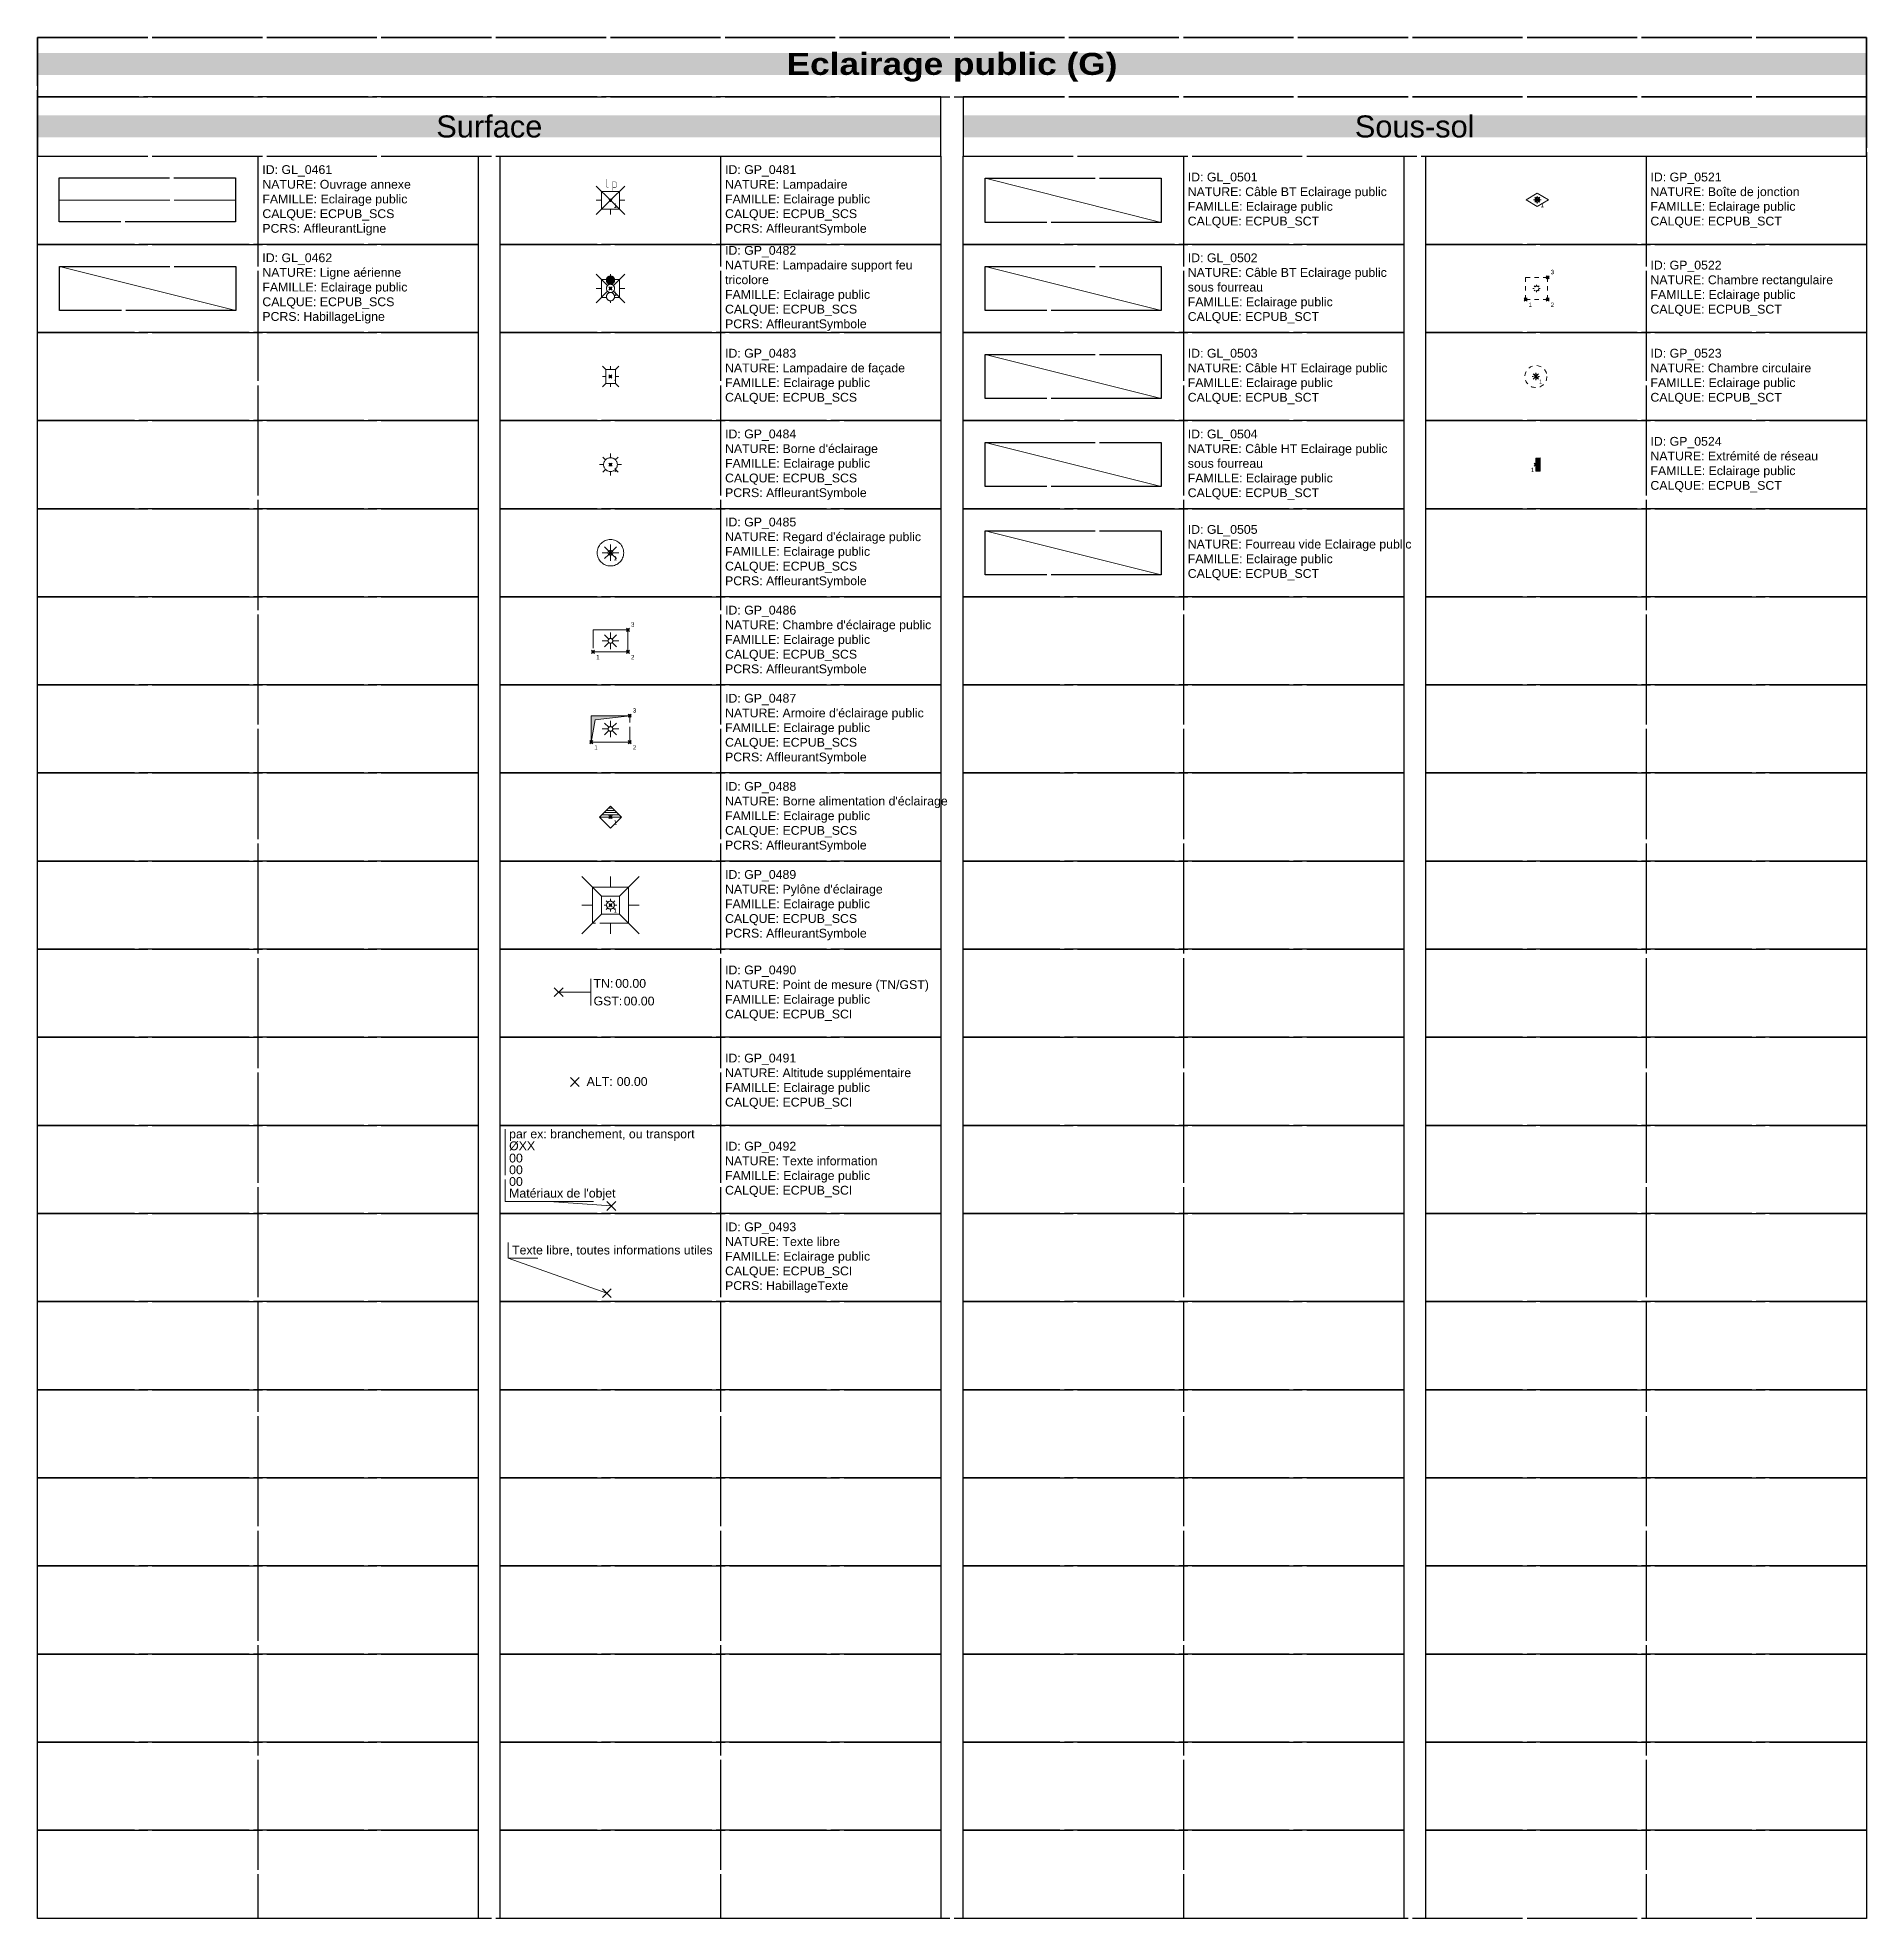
# Model space of a CAD drawing. Header units: metres. Extents: x 3067 to 3319, y 1703 to 1914.
# Drawn here: x 3109.05 to 3150.55, y 1810.56 to 1853.25 of the extents above; entities that cross this region are included whole.
import ezdxf
from ezdxf.enums import TextEntityAlignment as Align

# ---------------------------------------------------------------- set-up
doc = ezdxf.new("R2010")
doc.units = ezdxf.units.M
doc.header["$PDMODE"] = 3
doc.header["$PDSIZE"] = 0.1
for name, pattern in [('GL_0461', [2.5, 2.5, 0]), ('Socle_Continu', [2.5, 2.5, 0]), ('Socle_Discontinu', [0.075, 0.05, -0.025])]:
    doc.linetypes.add(name, pattern=pattern)
doc.layers.get('0').update_dxf_attribs({"lineweight": 30})
for name, color, linetype, lineweight in [('1', 7, 'Socle_Continu', 30), ('2', 7, 'Socle_Continu', 30), ('3_sens et nbr de points', 7, 'Socle_Continu', 5), ('ECPUB_SCI', 30, 'Socle_Continu', 13), ('ECPUB_SCS', 30, 'Socle_Continu', 13), ('ECPUB_SCT', 30, 'Socle_Continu', 13)]:
    doc.layers.add(name, color=color, linetype=linetype, lineweight=lineweight)
doc.styles.add('Reseaux', font='arial.ttf')
doc.styles.get("Standard").update_dxf_attribs({"font": 'arial.ttf'})
doc.linetypes.add('GL_0462', pattern='A,3.5,-0.254,["☼",Standard,S=0.254,R=0,X=-0.15,Y=-0.127],-0.254', length=4.008)
doc.linetypes.add('GL_0501', pattern='A,3,-0.1,0.1,-0.1,0.1,-0.254,["☼",Standard,S=0.254,R=0,X=-0.15,Y=-0.127],-0.254,0.1,-0.1,0.1,-0.1', length=4.308)
doc.linetypes.add('GL_0502', pattern='A,3,-0.1,0.1,-0.1,0.1,-0.381,["|☼|",Standard,S=0.254,R=0,X=-0.254,Y=-0.127],-0.381,0.1,-0.1,0.1,-0.1', length=4.562)
doc.linetypes.add('GL_0503', pattern='A,3,-0.1,0.1,-0.1,0.4,-0.254,["☼",Standard,S=0.254,R=0,X=-0.15,Y=-0.127],-0.254,0.4,-0.1,0.1,-0.1', length=4.908)
doc.linetypes.add('GL_0504', pattern='A,3,-0.1,0.1,-0.1,0.4,-0.381,["|☼|",Standard,S=0.254,R=0,X=-0.254,Y=-0.127],-0.381,0.4,-0.1,0.1,-0.1', length=5.162)
doc.linetypes.add('GL_0505', pattern='A,4,-0.254,["| |",Standard,S=0.254,R=0,X=-0.127,Y=-0.1],-0.254', length=4.508)

msp = doc.modelspace()

# ---------------------------------------------------------------- texts
at = {"linetype": 'Socle_Continu', "char_height": 0.5, "attachment_point": 5, "bg_fill": 1, "box_fill_scale": 1, "bg_fill_transparency": 0}
for s, insert, width, bg_fill_color in [('{\\fArial Black|b0|i0|c0|p34;\\C256;\\c16777215;Eclairage public (G)}', (3129.799, 1852.58), 41.5, 30), ('\\pxqc;Surface', (3119.299, 1851.233), 20.5, 254), ('\\pxqc;Sous-sol', (3140.299, 1851.233), 20.5, 254)]:
    msp.add_mtext(s, dxfattribs=dict(at, insert=insert, width=width, bg_fill_color=bg_fill_color))
at = {"linetype": 'Socle_Continu', "char_height": 0.2, "width": 4.9, "attachment_point": 4}
for s, insert in [('ID: GL_0461\\PNATURE: Ouvrage annexe\\PFAMILLE: Eclairage public\\PCALQUE: ECPUB_SCS\\PPCRS: AffleurantLigne', (3114.149, 1849.56)), ('ID: GP_0481\\PNATURE: Lampadaire\\PFAMILLE: Eclairage public\\PCALQUE: ECPUB_SCS\\PPCRS: AffleurantSymbole', (3124.649, 1849.56)), ('ID: GL_0501\\PNATURE: Câble BT Eclairage public\\PFAMILLE: Eclairage public\\PCALQUE: ECPUB_SCT', (3135.149, 1849.56)), ('ID: GP_0521\\PNATURE: Boîte de jonction\\PFAMILLE: Eclairage public\\PCALQUE: ECPUB_SCT', (3145.649, 1849.56)), ('ID: GL_0462\\PNATURE: Ligne aérienne\\PFAMILLE: Eclairage public\\PCALQUE: ECPUB_SCS\\PPCRS: HabillageLigne', (3114.149, 1847.56)), ('ID: GP_0482\\PNATURE: Lampadaire support feu tricolore\\PFAMILLE: Eclairage public\\PCALQUE: ECPUB_SCS\\PPCRS: AffleurantSymbole', (3124.649, 1847.56)), ('ID: GL_0502\\PNATURE: Câble BT Eclairage public sous fourreau\\PFAMILLE: Eclairage public\\PCALQUE: ECPUB_SCT', (3135.149, 1847.56)), ('ID: GP_0522\\PNATURE: Chambre rectangulaire\\PFAMILLE: Eclairage public\\PCALQUE: ECPUB_SCT', (3145.649, 1847.56)), ('ID: GP_0483\\PNATURE: Lampadaire de façade\\PFAMILLE: Eclairage public\\PCALQUE: ECPUB_SCS', (3124.649, 1845.56)), ('ID: GL_0503\\PNATURE: Câble HT Eclairage public\\PFAMILLE: Eclairage public\\PCALQUE: ECPUB_SCT', (3135.149, 1845.56)), ('ID: GP_0523\\PNATURE: Chambre circulaire\\PFAMILLE: Eclairage public\\PCALQUE: ECPUB_SCT', (3145.649, 1845.56)), ("ID: GP_0484\\PNATURE: Borne d'éclairage\\PFAMILLE: Eclairage public\\PCALQUE: ECPUB_SCS\\PPCRS: AffleurantSymbole", (3124.649, 1843.56)), ('ID: GL_0504\\PNATURE: Câble HT Eclairage public sous fourreau\\PFAMILLE: Eclairage public\\PCALQUE: ECPUB_SCT', (3135.149, 1843.56)), ('ID: GP_0524\\PNATURE: Extrémité de réseau\\PFAMILLE: Eclairage public\\PCALQUE: ECPUB_SCT', (3145.649, 1843.56)), ("ID: GP_0485\\PNATURE: Regard d'éclairage public\\PFAMILLE: Eclairage public\\PCALQUE: ECPUB_SCS\\PPCRS: AffleurantSymbole", (3124.649, 1841.56)), ('ID: GL_0505\\PNATURE: Fourreau vide Eclairage public\\PFAMILLE: Eclairage public\\PCALQUE: ECPUB_SCT', (3135.149, 1841.56)), ("ID: GP_0486\\PNATURE: Chambre d'éclairage public\\PFAMILLE: Eclairage public\\PCALQUE: ECPUB_SCS\\PPCRS: AffleurantSymbole", (3124.649, 1839.56)), ("ID: GP_0487\\PNATURE: Armoire d'éclairage public\\PFAMILLE: Eclairage public\\PCALQUE: ECPUB_SCS\\PPCRS: AffleurantSymbole", (3124.649, 1837.56)), ("ID: GP_0488\\PNATURE: Borne alimentation d'éclairage\\PFAMILLE: Eclairage public\\PCALQUE: ECPUB_SCS\\PPCRS: AffleurantSymbole", (3124.649, 1835.56)), ("ID: GP_0489\\PNATURE: Pylône d'éclairage\\PFAMILLE: Eclairage public\\PCALQUE: ECPUB_SCS\\PPCRS: AffleurantSymbole", (3124.649, 1833.56)), ('ID: GP_0490\\PNATURE: Point de mesure (TN/GST)\\PFAMILLE: Eclairage public\\PCALQUE: ECPUB_SCI', (3124.649, 1831.56)), ('ID: GP_0491\\PNATURE: Altitude supplémentaire\\PFAMILLE: Eclairage public\\PCALQUE: ECPUB_SCI', (3124.649, 1829.56)), ('ID: GP_0492\\PNATURE: Texte information\\PFAMILLE: Eclairage public\\PCALQUE: ECPUB_SCI', (3124.649, 1827.56)), ('ID: GP_0493\\PNATURE: Texte libre\\PFAMILLE: Eclairage public\\PCALQUE: ECPUB_SCI\\PPCRS: HabillageTexte', (3124.649, 1825.56))]:
    msp.add_mtext(s, dxfattribs=dict(at, insert=insert))
at = {"layer": '3_sens et nbr de points', "linetype": 'Socle_Continu', "char_height": 0.1, "attachment_point": 1}
for s, insert in [('1', (3143.153, 1849.502)), ('1', (3122.12, 1849.489)), ('3', (3143.386, 1847.982)), ('1', (3122.12, 1847.489)), ('1', (3142.886, 1847.239)), ('2', (3143.386, 1847.239)), ('1', (3122.117, 1845.489)), ('1', (3143.12, 1845.489)), ('1', (3122.12, 1843.489)), ('1', (3142.935, 1843.489)), ('1', (3122.12, 1841.489)), ('3', (3122.515, 1839.982)), ('1', (3121.724, 1839.239)), ('2', (3122.515, 1839.239)), ('3', (3122.557, 1838.032)), ('1', (3121.683, 1837.189)), ('2', (3122.557, 1837.189)), ('1', (3122.12, 1835.489)), ('1', (3122.12, 1833.489))]:
    msp.add_mtext_dynamic_manual_height_columns(s, width=0.17351, gutter_width=1, heights=[0], dxfattribs=dict(at, insert=insert))

# ---------------------------------------------------------------- blocks, each defined once
blk = doc.blocks.new('GP_0524')
at = {"layer": 'ECPUB_SCT', "linetype": 'Socle_Continu'}
blk.add_hatch(color=256, dxfattribs=at).paths.add_polyline_path([(0.099, 0.151), (0.101, -0.149), (0.001, -0.15), (-0.001, 0.15)])
at = {"layer": 'ECPUB_SCT', "linetype": 'Socle_Continu', "flags": 128}
blk.add_lwpolyline([(0.101, -0.149), (0.001, -0.15), (-0.001, 0.15), (0.099, 0.151)], close=True, dxfattribs=at)
at = {"layer": 'ECPUB_SCT', "linetype": 'Socle_Continu', "flags": 9}
for tag, p in [('ID', (0.631, 0.41)), ('NATURE', (0.631, 0.089)), ('CALQUE', (0.631, -0.554)), ('FAMILLE', (0.631, -0.233))]:
    blk.add_attdef(tag, p, '', height=0.2, dxfattribs=at)
blk = doc.blocks.new('GP_0521')
at = {"layer": 'ECPUB_SCT', "linetype": 'Socle_Continu'}
for p, q in [((-0.052, 0), (-0.084, 0)), ((-0.037, 0.037), (-0.058, 0.058)), ((0, 0.052), (0, 0.084)), ((0.037, 0.037), (0.058, 0.058)), ((0.052, 0), (0.084, 0)), ((-0.058, -0.058), (-0.037, -0.037)), ((0, -0.052), (0, -0.084)), ((0.037, -0.037), (0.058, -0.058))]:
    blk.add_line(p, q, dxfattribs=at)
at = {"layer": 'ECPUB_SCT', "linetype": 'Socle_Continu', "flags": 128}
blk.add_lwpolyline([(0, 0.15), (0.25, 0), (0, -0.15), (-0.25, 0)], close=True, dxfattribs=at)
at = {"layer": 'ECPUB_SCT', "linetype": 'Socle_Continu'}
blk.add_circle((0, 0), 0.0523, dxfattribs=at)
at = {"layer": 'ECPUB_SCT', "linetype": 'Socle_Continu', "flags": 9}
for tag, p in [('ID', (0.921, -0.023)), ('NATURE', (0.921, -0.344)), ('CALQUE', (0.921, -0.986)), ('FAMILLE', (0.921, -0.665))]:
    blk.add_attdef(tag, p, '', height=0.2, dxfattribs=at)
blk = doc.blocks.new('GP_0489')
at = {"layer": 'ECPUB_SCS', "linetype": 'Socle_Continu'}
for p, q in [((-0.65, 0.65), (-0.206, 0.206)), ((0, 0.406), (0, 0.65)), ((0.206, 0.206), (0.65, 0.65)), ((-0.406, 0), (-0.65, 0)), ((-0.089, 0), (-0.142, 0)), ((-0.063, 0.063), (-0.097, 0.097)), ((0, 0.089), (0, 0.142)), ((0.063, 0.063), (0.097, 0.097)), ((0.089, 0), (0.142, 0)), ((0.406, 0), (0.65, 0)), ((-0.206, -0.206), (-0.65, -0.65)), ((-0.097, -0.097), (-0.063, -0.063)), ((0, -0.089), (0, -0.142)), ((0, -0.406), (0, -0.65)), ((0.063, -0.063), (0.097, -0.097)), ((0.65, -0.65), (0.206, -0.206))]:
    blk.add_line(p, q, dxfattribs=at)
at = {"layer": 'ECPUB_SCS', "linetype": 'Socle_Continu', "flags": 128}
for points in [[(0.406, -0.406), (0.406, 0.406), (-0.406, 0.406), (-0.406, -0.406)], [(0.206, -0.206), (0.206, 0.206), (-0.206, 0.206), (-0.206, -0.206)]]:
    blk.add_lwpolyline(points, close=True, dxfattribs=at)
at = {"layer": 'ECPUB_SCS', "linetype": 'Socle_Continu'}
blk.add_circle((0, 0), 0.0886, dxfattribs=at)
at = {"layer": 'ECPUB_SCS', "linetype": 'Socle_Continu', "flags": 9}
for tag, p in [('NATURE', (1.047, 0.287)), ('ID', (1.047, 0.608)), ('FAMILLE', (1.047, -0.035)), ('CALQUE', (1.047, -0.356)), ('PCRS', (1.047, -0.677))]:
    blk.add_attdef(tag, p, '', height=0.2, dxfattribs=at)
blk = doc.blocks.new('GP_0485')
at = {"layer": 'ECPUB_SCS', "linetype": 'Socle_Continu'}
for p, q in [((-0.186, 0), (-0.053, 0)), ((-0.133, 0.133), (-0.038, 0.038)), ((0, 0.186), (0, 0.053)), ((0.133, 0.133), (0.038, 0.038)), ((0.053, 0), (0.186, 0)), ((-0.133, -0.133), (-0.038, -0.038)), ((0, -0.053), (0, -0.186)), ((0, -0.106), (0, -0.186)), ((0.133, -0.133), (0.038, -0.038))]:
    blk.add_line(p, q, dxfattribs=at)
for radius in [0.3, 0.0532]:
    blk.add_circle((0, 0), radius, dxfattribs=at)
at = {"layer": 'ECPUB_SCS', "linetype": 'Socle_Continu', "flags": 9}
for tag, p in [('NATURE', (0.661, 0.271)), ('ID', (0.661, 0.592)), ('FAMILLE', (0.661, -0.051)), ('CALQUE', (0.661, -0.372)), ('PCRS', (0.661, -0.693))]:
    blk.add_attdef(tag, p, '', height=0.2, dxfattribs=at)
blk = doc.blocks.new('GP_0484')
at = {"layer": 'ECPUB_SCS', "linetype": 'Socle_Continu'}
for p, q in [((-0.156, 0), (-0.25, 0)), ((-0.11, 0.111), (-0.172, 0.172)), ((0, 0.156), (0, 0.25)), ((0.11, 0.11), (0.172, 0.172)), ((0.156, 0), (0.25, 0)), ((-0.172, -0.172), (-0.11, -0.11)), ((0, -0.156), (0, -0.25)), ((0.111, -0.11), (0.172, -0.172))]:
    blk.add_line(p, q, dxfattribs=at)
blk.add_circle((0, 0), 0.156, dxfattribs=at)
at = {"layer": 'ECPUB_SCS', "linetype": 'Socle_Continu', "flags": 9}
for tag, p in [('NATURE', (0.628, 0.23)), ('ID', (0.628, 0.552)), ('FAMILLE', (0.628, -0.091)), ('CALQUE', (0.628, -0.412)), ('PCRS', (0.628, -0.733))]:
    blk.add_attdef(tag, p, '', height=0.2, dxfattribs=at)
blk = doc.blocks.new('GP_0482')
at = {"layer": 'ECPUB_SCS', "linetype": 'Socle_Continu'}
h = blk.add_hatch(color=256, dxfattribs=at)
h.dxf.hatch_style = 1
edge = h.paths.add_edge_path()
edge.add_arc((0, 0.188), 0.0937, 0, 360)
for p, q in [((-0.325, 0.325), (-0.066, 0.066)), ((-0.203, 0), (-0.325, 0)), ((-0.092, 0.203), (-0.203, 0.203)), ((-0.203, 0.203), (-0.203, -0.203)), ((0, 0.281), (0, 0.325)), ((0.066, 0.066), (0.325, 0.325)), ((0.203, 0.203), (0.092, 0.203)), ((0.203, 0.203), (0.203, -0.203)), ((0.203, 0), (0.325, 0)), ((-0.066, -0.066), (-0.325, -0.325)), ((-0.203, -0.203), (-0.092, -0.203)), ((0, -0.281), (0, -0.325)), ((0.325, -0.325), (0.066, -0.066)), ((0.092, -0.203), (0.203, -0.203))]:
    blk.add_line(p, q, dxfattribs=at)
for centre in [(0, 0.188), (0, 0), (0, -0.187)]:
    blk.add_circle(centre, 0.0937, dxfattribs=at)
at = {"layer": 'ECPUB_SCS', "linetype": 'Socle_Continu', "flags": 9}
for tag, p in [('NATURE', (0.749, 0.237)), ('ID', (0.749, 0.559)), ('FAMILLE', (0.749, -0.084)), ('CALQUE', (0.749, -0.405)), ('PCRS', (0.749, -0.726))]:
    blk.add_attdef(tag, p, '', height=0.2, dxfattribs=at)
blk = doc.blocks.new('GP_0481')
at = {"layer": 'ECPUB_SCS', "linetype": 'Socle_Continu'}
for p, q in [((-0.325, 0.325), (0, 0)), ((0, 0), (-0.325, -0.325)), ((-0.203, 0), (-0.325, 0)), ((0.203, 0.203), (-0.203, 0.203)), ((-0.203, 0.203), (-0.203, -0.203)), ((0, 0), (0.325, 0.325)), ((0.325, -0.325), (0, 0)), ((0.203, 0.203), (0.203, -0.203)), ((0.203, 0), (0.325, 0)), ((-0.203, -0.203), (0.203, -0.203)), ((0, -0.203), (0, -0.325))]:
    blk.add_line(p, q, dxfattribs=at)
at = {"layer": 'ECPUB_SCS', "linetype": 'Socle_Continu', "const_width": 0.01, "flags": 128}
for points in [[(-0.092, 0.487), (-0.092, 0.321, 0.378783), (-0.059, 0.287), (-0.048, 0.287)], [(0.048, 0.22), (0.048, 0.42), (0.098, 0.42, -0.410802), (0.137, 0.381), (0.137, 0.323, -0.396178), (0.098, 0.287), (0.059, 0.287)]]:
    blk.add_lwpolyline(points, format="xyb", dxfattribs=at)
at = {"layer": 'ECPUB_SCS', "linetype": 'Socle_Continu', "flags": 9}
for tag, p in [('NATURE', (0.722, 0.266)), ('ID', (0.722, 0.587)), ('FAMILLE', (0.722, -0.055)), ('CALQUE', (0.722, -0.377)), ('PCRS', (0.722, -0.698))]:
    blk.add_attdef(tag, p, '', height=0.2, dxfattribs=at)
blk = doc.blocks.new('GP_0483')
at = {"layer": 'ECPUB_SCS', "linetype": 'Socle_Continu'}
for p, q in [((-0.182, 0.238), (-0.107, 0.163)), ((-0.182, 0), (-0.107, 0)), ((-0.107, 0.163), (0.118, 0.163)), ((-0.107, -0.162), (-0.107, 0.163)), ((0.006, 0.163), (0.006, 0.238)), ((0.118, 0.163), (0.193, 0.238)), ((0.118, 0.163), (0.118, -0.162)), ((0.118, 0), (0.193, 0)), ((-0.182, -0.237), (-0.107, -0.162)), ((0.118, -0.162), (-0.107, -0.162)), ((0.006, -0.162), (0.006, -0.237)), ((0.118, -0.162), (0.193, -0.237))]:
    blk.add_line(p, q, dxfattribs=at)
at = {"layer": 'ECPUB_SCS', "linetype": 'Socle_Continu', "flags": 9}
for tag, p in [('NATURE', (0.717, 0.228)), ('ID', (0.717, 0.549)), ('FAMILLE', (0.717, -0.094)), ('CALQUE', (0.717, -0.415))]:
    blk.add_attdef(tag, p, '', height=0.2, dxfattribs=at)
blk = doc.blocks.new('GP_0486')
at = {"layer": 'ECPUB_SCS', "linetype": 'Socle_Continu'}
for p, q in [((0.396, 0.436), (0.396, 0.303)), ((0.21, 0.25), (0.342, 0.25)), ((0.263, 0.383), (0.358, 0.288)), ((0.263, 0.117), (0.358, 0.212)), ((0.396, 0.197), (0.396, 0.064)), ((0.396, 0.144), (0.396, 0.064)), ((0.528, 0.383), (0.433, 0.288)), ((0.528, 0.117), (0.433, 0.212)), ((0.449, 0.25), (0.582, 0.25))]:
    blk.add_line(p, q, dxfattribs=at)
at = {"layer": 'ECPUB_SCS', "linetype": 'Socle_Continu', "flags": 128}
blk.add_lwpolyline([(0, 0), (0.791, 0), (0.791, 0.5), (0, 0.5)], close=True, dxfattribs=at)
at = {"layer": 'ECPUB_SCS', "linetype": 'Socle_Continu'}
blk.add_circle((0.395, 0.25), 0.0532, dxfattribs=at)
at = {"layer": 'ECPUB_SCS', "linetype": 'Socle_Continu', "flags": 9}
for tag, p in [('ID', (1.156, 0.769)), ('NATURE', (1.156, 0.447)), ('CALQUE', (1.156, -0.195)), ('FAMILLE', (1.156, 0.126)), ('PCRS', (1.156, -0.516))]:
    blk.add_attdef(tag, p, '', height=0.2, dxfattribs=at)
blk = doc.blocks.new('GP_0487')
at = {"layer": 'ECPUB_SCS', "linetype": 'Socle_Continu'}
blk.add_hatch(color=256, dxfattribs=at).paths.add_polyline_path([(0.093, 0.509), (0, 0), (0, 0.6), (0.874, 0.6)])
for p, q in [((0.304, 0.433), (0.399, 0.338)), ((0.437, 0.486), (0.437, 0.353)), ((0.57, 0.433), (0.475, 0.338)), ((0.251, 0.3), (0.384, 0.3)), ((0.304, 0.167), (0.399, 0.262)), ((0.437, 0.247), (0.437, 0.114)), ((0.437, 0.194), (0.437, 0.114)), ((0.57, 0.167), (0.475, 0.262)), ((0.49, 0.3), (0.623, 0.3))]:
    blk.add_line(p, q, dxfattribs=at)
at = {"layer": 'ECPUB_SCS', "linetype": 'Socle_Continu', "flags": 128}
blk.add_lwpolyline([(0.874, 0), (0, 0), (0, 0.6), (0.874, 0.6)], close=True, dxfattribs=at)
at = {"layer": 'ECPUB_SCS', "linetype": 'Socle_Continu'}
blk.add_lwpolyline([(0.093, 0.509), (0, 0), (0, 0.6), (0.874, 0.6)], close=True, dxfattribs=at)
blk.add_circle((0.437, 0.3), 0.0532, dxfattribs=at)
at = {"layer": 'ECPUB_SCS', "linetype": 'Socle_Continu', "flags": 9}
for tag, p in [('ID', (1.167, 0.854)), ('NATURE', (1.167, 0.533)), ('CALQUE', (1.167, -0.109)), ('FAMILLE', (1.167, 0.212)), ('PCRS', (1.167, -0.431))]:
    blk.add_attdef(tag, p, '', height=0.2, dxfattribs=at)
blk = doc.blocks.new('GP_0488')
at = {"layer": 'ECPUB_SCS', "linetype": 'Socle_Continu'}
for p, q in [((0.25, 0), (-0.25, 0)), ((0.2, 0.05), (-0.2, 0.05)), ((0.15, 0.1), (-0.15, 0.1)), ((0.1, 0.15), (-0.1, 0.15)), ((0.05, 0.2), (-0.05, 0.2))]:
    blk.add_line(p, q, dxfattribs=at)
at = {"layer": 'ECPUB_SCS', "linetype": 'Socle_Continu', "flags": 128}
blk.add_lwpolyline([(0, -0.25), (-0.25, 0), (0, 0.25), (0.25, 0)], close=True, dxfattribs=at)
at = {"layer": 'ECPUB_SCS', "linetype": 'Socle_Continu', "flags": 9}
for tag, p in [('NATURE', (0.714, 0.267)), ('ID', (0.714, 0.589)), ('FAMILLE', (0.714, -0.054)), ('CALQUE', (0.714, -0.375)), ('PCRS', (0.714, -0.697))]:
    blk.add_attdef(tag, p, '', height=0.2, dxfattribs=at)
blk = doc.blocks.new('GP_0522')
at = {"layer": 'ECPUB_SCT', "linetype": 'Socle_Discontinu'}
for p, q in [((0.198, 0.25), (0.166, 0.25)), ((0.213, 0.287), (0.192, 0.308)), ((0.192, 0.192), (0.213, 0.213)), ((0.25, 0.302), (0.25, 0.334)), ((0.25, 0.198), (0.25, 0.166)), ((0.287, 0.287), (0.308, 0.308)), ((0.287, 0.213), (0.308, 0.192)), ((0.302, 0.25), (0.334, 0.25))]:
    blk.add_line(p, q, dxfattribs=at)
blk.add_lwpolyline([(0, 0), (0.5, 0), (0.5, 0.5), (0, 0.5)], close=True, dxfattribs=at)
blk.add_circle((0.25, 0.25), 0.0523, dxfattribs=at)
at = {"layer": 'ECPUB_SCT', "linetype": 'Socle_Discontinu', "flags": 9}
for tag, p in [('ID', (0.898, 0.814)), ('NATURE', (0.898, 0.493)), ('CALQUE', (0.898, -0.15)), ('FAMILLE', (0.898, 0.172))]:
    blk.add_attdef(tag, p, '', height=0.2, dxfattribs=at)
blk = doc.blocks.new('GP_0523')
at = {"layer": 'ECPUB_SCT', "linetype": 'Socle_Discontinu'}
for p, q in [((-0.052, 0), (-0.084, 0)), ((-0.037, 0.037), (-0.058, 0.058)), ((0, 0.052), (0, 0.084)), ((0.037, 0.037), (0.058, 0.058)), ((0.052, 0), (0.084, 0)), ((-0.058, -0.058), (-0.037, -0.037)), ((0, -0.052), (0, -0.084)), ((0.037, -0.037), (0.058, -0.058))]:
    blk.add_line(p, q, dxfattribs=at)
for radius in [0.25, 0.0523]:
    blk.add_circle((0, 0), radius, dxfattribs=at)
at = {"layer": 'ECPUB_SCT', "linetype": 'Socle_Discontinu', "flags": 9}
for tag, p in [('ID', (0.763, 0.457)), ('NATURE', (0.763, 0.136)), ('FAMILLE', (0.763, -0.186)), ('CALQUE', (0.763, -0.507))]:
    blk.add_attdef(tag, p, '', height=0.2, dxfattribs=at)
blk = doc.blocks.new('*U296')
at = {"layer": 'ECPUB_SCI', "linetype": 'Socle_Continu'}
blk.add_line((-1.406, 0.102), (0, 0), dxfattribs=at)
at = {"layer": 'ECPUB_SCI', "linetype": 'Socle_Continu', "flags": 128}
blk.add_lwpolyline([(-0.406, 0.102), (-2.406, 0.102), (-2.406, 1.741)], dxfattribs=at)
at = {"layer": 'ECPUB_SCI', "linetype": 'Socle_Continu'}
blk.add_point((0, 0), dxfattribs=at)
for tag, p in [('TYPE', (-2.318, 1.536)), ('DIAM', (-2.318, 1.265)), ('NBR', (-2.318, 0.987)), ('LARG', (-2.318, 0.721)), ('HAUT', (-2.318, 0.455)), ('MATER', (-2.318, 0.19))]:
    blk.add_attdef(tag, p, '', height=0.2, dxfattribs=at)
at = {"layer": 'ECPUB_SCI', "linetype": 'Socle_Continu', "flags": 9}
for tag, p in [('NATURE', (2.47, 1.097)), ('ID', (2.47, 1.418)), ('FAMILLE', (2.47, 0.776)), ('CALQUE', (2.47, 0.454))]:
    blk.add_attdef(tag, p, '', height=0.2, dxfattribs=at)
blk = doc.blocks.new('*U298')
at = {"layer": 'ECPUB_SCI', "linetype": 'Socle_Continu'}
blk.add_line((-2.238, 0.792), (0, 0), dxfattribs=at)
at = {"layer": 'ECPUB_SCI', "linetype": 'Socle_Continu', "flags": 128}
blk.add_lwpolyline([(-1.565, 0.792), (-2.238, 0.792), (-2.238, 1.149)], dxfattribs=at)
at = {"layer": 'ECPUB_SCI', "linetype": 'Socle_Continu'}
blk.add_point((0, 0), dxfattribs=at)
blk.add_attdef('TXT', (-2.149, 0.88), '', height=0.2, dxfattribs=at)
at = {"layer": 'ECPUB_SCI', "linetype": 'Socle_Continu', "flags": 9}
for tag, p in [('NATURE', (1.967, -0.177)), ('ID', (1.967, 0.144)), ('FAMILLE', (1.967, -0.499)), ('CALQUE', (1.967, -0.82)), ('PCRS', (1.967, -1.141))]:
    blk.add_attdef(tag, p, '', height=0.2, dxfattribs=at)
blk = doc.blocks.new('*U316')
at = {"layer": 'ECPUB_SCI', "linetype": 'Socle_Continu'}
blk.add_line((0.733, 0), (0, 0), dxfattribs=at)
at = {"layer": 'ECPUB_SCI', "linetype": 'Socle_Continu', "flags": 128}
blk.add_lwpolyline([(0.733, -0.3), (0.733, 0.3)], dxfattribs=at)
at = {"layer": 'ECPUB_SCI', "linetype": 'Socle_Continu'}
blk.add_point((0, 0), dxfattribs=at)
at = {"layer": 'ECPUB_SCI', "linetype": 'Socle_Continu', "char_height": 0.2, "attachment_point": 4}
for s, insert in [('\\pxql;TN:', (0.793, 0.2)), ('\\pxql;GST:', (0.793, -0.201))]:
    blk.add_mtext_dynamic_manual_height_columns(s, width=0.46273, gutter_width=1, heights=[0], dxfattribs=dict(at, insert=insert))
at = {"layer": 'ECPUB_SCI', "linetype": 'Socle_Continu'}
for tag, p in [('TN', (1.286, 0.2)), ('GST', (1.477, -0.201))]:
    blk.add_attdef(tag, text='', height=0.2, dxfattribs=at).set_placement(p, align=Align.MIDDLE_LEFT)
at = {"layer": 'ECPUB_SCI', "linetype": 'Socle_Continu', "style": 'Reseaux', "flags": 9}
for tag, p in [('ID', (2.428, 0.07)), ('NATURE', (2.428, -0.251)), ('FAMILLE', (2.428, -0.573))]:
    blk.add_attdef(tag, p, '', height=0.2, dxfattribs=at)
at = {"layer": 'ECPUB_SCI', "linetype": 'Socle_Continu', "flags": 9}
blk.add_attdef('CALQUE', (2.428, -0.894), '', height=0.2, dxfattribs=at)
blk = doc.blocks.new('GP_0491')
at = {"layer": 'ECPUB_SCI', "linetype": 'Socle_Continu'}
blk.add_point((0, 0), dxfattribs=at)
at = {"layer": 'ECPUB_SCI', "linetype": 'Socle_Continu', "insert": (0.268, 0.01), "char_height": 0.2, "attachment_point": 4}
blk.add_mtext_dynamic_manual_height_columns('\\pxql;ALT:', width=0.46273, gutter_width=1, heights=[0], dxfattribs=at)
at = {"layer": 'ECPUB_SCI', "linetype": 'Socle_Continu'}
blk.add_attdef('ALT', text='', height=0.2, dxfattribs=at).set_placement((0.952, 0.01), align=Align.MIDDLE_LEFT)
at = {"layer": 'ECPUB_SCI', "linetype": 'Socle_Continu', "style": 'Reseaux', "flags": 9}
for tag, p in [('ID', (2.038, -0.106)), ('NATURE', (2.038, -0.427)), ('FAMILLE', (2.038, -0.748))]:
    blk.add_attdef(tag, p, '', height=0.2, dxfattribs=at)
at = {"layer": 'ECPUB_SCI', "linetype": 'Socle_Continu', "flags": 9}
for tag, p in [('CALQUE', (2.038, -1.07)), ('TYPE', (2.047, -1.358))]:
    blk.add_attdef(tag, p, '', height=0.2, dxfattribs=at)

# ---------------------------------------------------------------- linework, layer by layer
at = {"linetype": 'Socle_Continu'}
for p, q in [((3114.049, 1850.56), (3114.049, 1810.56)), ((3124.549, 1850.56), (3124.549, 1810.56)), ((3135.049, 1850.56), (3135.049, 1810.56)), ((3145.549, 1850.56), (3145.549, 1810.56))]:
    msp.add_line(p, q, dxfattribs=at)
for points in [[(3109.049, 1851.906), (3150.549, 1851.906), (3150.549, 1853.253), (3109.049, 1853.253)], [(3109.049, 1850.56), (3129.549, 1850.56), (3129.549, 1851.906), (3109.049, 1851.906)], [(3130.049, 1850.56), (3150.549, 1850.56), (3150.549, 1851.906), (3130.049, 1851.906)], [(3109.049, 1850.56), (3119.049, 1850.56), (3119.049, 1848.56), (3109.049, 1848.56)], [(3119.549, 1850.56), (3129.549, 1850.56), (3129.549, 1848.56), (3119.549, 1848.56)], [(3130.049, 1850.56), (3140.049, 1850.56), (3140.049, 1848.56), (3130.049, 1848.56)], [(3140.549, 1850.56), (3150.549, 1850.56), (3150.549, 1848.56), (3140.549, 1848.56)], [(3109.049, 1848.56), (3119.049, 1848.56), (3119.049, 1846.56), (3109.049, 1846.56)], [(3119.549, 1848.56), (3129.549, 1848.56), (3129.549, 1846.56), (3119.549, 1846.56)], [(3130.049, 1848.56), (3140.049, 1848.56), (3140.049, 1846.56), (3130.049, 1846.56)], [(3140.549, 1848.56), (3150.549, 1848.56), (3150.549, 1846.56), (3140.549, 1846.56)], [(3109.049, 1846.56), (3119.049, 1846.56), (3119.049, 1844.56), (3109.049, 1844.56)], [(3119.549, 1846.56), (3129.549, 1846.56), (3129.549, 1844.56), (3119.549, 1844.56)], [(3130.049, 1846.56), (3140.049, 1846.56), (3140.049, 1844.56), (3130.049, 1844.56)], [(3140.549, 1846.56), (3150.549, 1846.56), (3150.549, 1844.56), (3140.549, 1844.56)], [(3109.049, 1844.56), (3119.049, 1844.56), (3119.049, 1842.56), (3109.049, 1842.56)], [(3119.549, 1844.56), (3129.549, 1844.56), (3129.549, 1842.56), (3119.549, 1842.56)], [(3130.049, 1844.56), (3140.049, 1844.56), (3140.049, 1842.56), (3130.049, 1842.56)], [(3140.549, 1844.56), (3150.549, 1844.56), (3150.549, 1842.56), (3140.549, 1842.56)], [(3109.049, 1842.56), (3119.049, 1842.56), (3119.049, 1840.56), (3109.049, 1840.56)], [(3119.549, 1842.56), (3129.549, 1842.56), (3129.549, 1840.56), (3119.549, 1840.56)], [(3130.049, 1842.56), (3140.049, 1842.56), (3140.049, 1840.56), (3130.049, 1840.56)], [(3140.549, 1842.56), (3150.549, 1842.56), (3150.549, 1840.56), (3140.549, 1840.56)], [(3109.049, 1840.56), (3119.049, 1840.56), (3119.049, 1838.56), (3109.049, 1838.56)], [(3119.549, 1840.56), (3129.549, 1840.56), (3129.549, 1838.56), (3119.549, 1838.56)], [(3130.049, 1840.56), (3140.049, 1840.56), (3140.049, 1838.56), (3130.049, 1838.56)], [(3140.549, 1840.56), (3150.549, 1840.56), (3150.549, 1838.56), (3140.549, 1838.56)], [(3109.049, 1838.56), (3119.049, 1838.56), (3119.049, 1836.56), (3109.049, 1836.56)], [(3119.549, 1838.56), (3129.549, 1838.56), (3129.549, 1836.56), (3119.549, 1836.56)], [(3130.049, 1838.56), (3140.049, 1838.56), (3140.049, 1836.56), (3130.049, 1836.56)], [(3140.549, 1838.56), (3150.549, 1838.56), (3150.549, 1836.56), (3140.549, 1836.56)], [(3109.049, 1836.56), (3119.049, 1836.56), (3119.049, 1834.56), (3109.049, 1834.56)], [(3119.549, 1836.56), (3129.549, 1836.56), (3129.549, 1834.56), (3119.549, 1834.56)], [(3130.049, 1836.56), (3140.049, 1836.56), (3140.049, 1834.56), (3130.049, 1834.56)], [(3140.549, 1836.56), (3150.549, 1836.56), (3150.549, 1834.56), (3140.549, 1834.56)], [(3109.049, 1834.56), (3119.049, 1834.56), (3119.049, 1832.56), (3109.049, 1832.56)], [(3119.549, 1834.56), (3129.549, 1834.56), (3129.549, 1832.56), (3119.549, 1832.56)], [(3130.049, 1834.56), (3140.049, 1834.56), (3140.049, 1832.56), (3130.049, 1832.56)], [(3140.549, 1834.56), (3150.549, 1834.56), (3150.549, 1832.56), (3140.549, 1832.56)], [(3109.049, 1832.56), (3119.049, 1832.56), (3119.049, 1830.56), (3109.049, 1830.56)], [(3119.549, 1832.56), (3129.549, 1832.56), (3129.549, 1830.56), (3119.549, 1830.56)], [(3130.049, 1832.56), (3140.049, 1832.56), (3140.049, 1830.56), (3130.049, 1830.56)], [(3140.549, 1832.56), (3150.549, 1832.56), (3150.549, 1830.56), (3140.549, 1830.56)], [(3109.049, 1830.56), (3119.049, 1830.56), (3119.049, 1828.56), (3109.049, 1828.56)], [(3119.549, 1830.56), (3129.549, 1830.56), (3129.549, 1828.56), (3119.549, 1828.56)], [(3130.049, 1830.56), (3140.049, 1830.56), (3140.049, 1828.56), (3130.049, 1828.56)], [(3140.549, 1830.56), (3150.549, 1830.56), (3150.549, 1828.56), (3140.549, 1828.56)], [(3109.049, 1828.56), (3119.049, 1828.56), (3119.049, 1826.56), (3109.049, 1826.56)], [(3119.549, 1828.56), (3129.549, 1828.56), (3129.549, 1826.56), (3119.549, 1826.56)], [(3130.049, 1828.56), (3140.049, 1828.56), (3140.049, 1826.56), (3130.049, 1826.56)], [(3140.549, 1828.56), (3150.549, 1828.56), (3150.549, 1826.56), (3140.549, 1826.56)], [(3109.049, 1826.56), (3119.049, 1826.56), (3119.049, 1824.56), (3109.049, 1824.56)], [(3119.549, 1826.56), (3129.549, 1826.56), (3129.549, 1824.56), (3119.549, 1824.56)], [(3130.049, 1826.56), (3140.049, 1826.56), (3140.049, 1824.56), (3130.049, 1824.56)], [(3140.549, 1826.56), (3150.549, 1826.56), (3150.549, 1824.56), (3140.549, 1824.56)], [(3109.049, 1824.56), (3119.049, 1824.56), (3119.049, 1822.56), (3109.049, 1822.56)], [(3119.549, 1824.56), (3129.549, 1824.56), (3129.549, 1822.56), (3119.549, 1822.56)], [(3130.049, 1824.56), (3140.049, 1824.56), (3140.049, 1822.56), (3130.049, 1822.56)], [(3140.549, 1824.56), (3150.549, 1824.56), (3150.549, 1822.56), (3140.549, 1822.56)], [(3109.049, 1822.56), (3119.049, 1822.56), (3119.049, 1820.56), (3109.049, 1820.56)], [(3119.549, 1822.56), (3129.549, 1822.56), (3129.549, 1820.56), (3119.549, 1820.56)], [(3130.049, 1822.56), (3140.049, 1822.56), (3140.049, 1820.56), (3130.049, 1820.56)], [(3140.549, 1822.56), (3150.549, 1822.56), (3150.549, 1820.56), (3140.549, 1820.56)], [(3109.049, 1820.56), (3119.049, 1820.56), (3119.049, 1818.56), (3109.049, 1818.56)], [(3119.549, 1820.56), (3129.549, 1820.56), (3129.549, 1818.56), (3119.549, 1818.56)], [(3130.049, 1820.56), (3140.049, 1820.56), (3140.049, 1818.56), (3130.049, 1818.56)], [(3140.549, 1820.56), (3150.549, 1820.56), (3150.549, 1818.56), (3140.549, 1818.56)], [(3109.049, 1818.56), (3119.049, 1818.56), (3119.049, 1816.56), (3109.049, 1816.56)], [(3119.549, 1818.56), (3129.549, 1818.56), (3129.549, 1816.56), (3119.549, 1816.56)], [(3130.049, 1818.56), (3140.049, 1818.56), (3140.049, 1816.56), (3130.049, 1816.56)], [(3140.549, 1818.56), (3150.549, 1818.56), (3150.549, 1816.56), (3140.549, 1816.56)], [(3109.049, 1816.56), (3119.049, 1816.56), (3119.049, 1814.56), (3109.049, 1814.56)], [(3119.549, 1816.56), (3129.549, 1816.56), (3129.549, 1814.56), (3119.549, 1814.56)], [(3130.049, 1816.56), (3140.049, 1816.56), (3140.049, 1814.56), (3130.049, 1814.56)], [(3140.549, 1816.56), (3150.549, 1816.56), (3150.549, 1814.56), (3140.549, 1814.56)], [(3109.049, 1814.56), (3119.049, 1814.56), (3119.049, 1812.56), (3109.049, 1812.56)], [(3119.549, 1814.56), (3129.549, 1814.56), (3129.549, 1812.56), (3119.549, 1812.56)], [(3130.049, 1814.56), (3140.049, 1814.56), (3140.049, 1812.56), (3130.049, 1812.56)], [(3140.549, 1814.56), (3150.549, 1814.56), (3150.549, 1812.56), (3140.549, 1812.56)], [(3109.049, 1812.56), (3119.049, 1812.56), (3119.049, 1810.56), (3109.049, 1810.56)], [(3119.549, 1812.56), (3129.549, 1812.56), (3129.549, 1810.56), (3119.549, 1810.56)], [(3130.049, 1812.56), (3140.049, 1812.56), (3140.049, 1810.56), (3130.049, 1810.56)], [(3140.549, 1812.56), (3150.549, 1812.56), (3150.549, 1810.56), (3140.549, 1810.56)]]:
    msp.add_lwpolyline(points, close=True, dxfattribs=at)
at = {"layer": '1', "color": 30, "linetype": 'Socle_Continu'}
msp.add_lwpolyline([(3109.049, 1853.253), (3150.549, 1853.253), (3150.549, 1810.56), (3109.049, 1810.56)], close=True, dxfattribs=at)
at = {"layer": '2', "linetype": 'Socle_Continu'}
for points in [[(3109.539, 1850.07), (3113.539, 1850.07), (3113.539, 1849.07), (3109.539, 1849.07)], [(3130.549, 1850.06), (3134.549, 1850.06), (3134.549, 1849.06), (3130.549, 1849.06)], [(3109.549, 1848.06), (3113.549, 1848.06), (3113.549, 1847.06), (3109.549, 1847.06)], [(3130.549, 1848.06), (3134.549, 1848.06), (3134.549, 1847.06), (3130.549, 1847.06)], [(3130.549, 1846.06), (3134.549, 1846.06), (3134.549, 1845.06), (3130.549, 1845.06)], [(3130.549, 1844.06), (3134.549, 1844.06), (3134.549, 1843.06), (3130.549, 1843.06)], [(3130.549, 1842.06), (3134.549, 1842.06), (3134.549, 1841.06), (3130.549, 1841.06)]]:
    msp.add_lwpolyline(points, close=True, dxfattribs=at)
at = {"layer": '3_sens et nbr de points', "linetype": 'Socle_Continu'}
for p, q in [((3122.014, 1849.595), (3122.085, 1849.524)), ((3122.014, 1849.595), (3122.085, 1849.524)), ((3122.014, 1849.524), (3122.085, 1849.595)), ((3143.047, 1849.608), (3143.118, 1849.537)), ((3143.047, 1849.608), (3143.118, 1849.537)), ((3143.047, 1849.537), (3143.118, 1849.608)), ((3143.28, 1847.845), (3143.351, 1847.774)), ((3143.28, 1847.845), (3143.351, 1847.774)), ((3143.28, 1847.774), (3143.351, 1847.845)), ((3122.014, 1847.595), (3122.085, 1847.524)), ((3122.014, 1847.595), (3122.085, 1847.524)), ((3122.014, 1847.524), (3122.085, 1847.595)), ((3142.78, 1847.345), (3142.851, 1847.274)), ((3142.78, 1847.345), (3142.851, 1847.274)), ((3142.78, 1847.274), (3142.851, 1847.345)), ((3143.28, 1847.345), (3143.351, 1847.274)), ((3143.28, 1847.345), (3143.351, 1847.274)), ((3143.28, 1847.274), (3143.351, 1847.345)), ((3122.011, 1845.595), (3122.082, 1845.524)), ((3122.011, 1845.595), (3122.082, 1845.524)), ((3122.011, 1845.524), (3122.082, 1845.595)), ((3143.014, 1845.595), (3143.085, 1845.524)), ((3143.014, 1845.595), (3143.085, 1845.524)), ((3143.014, 1845.524), (3143.085, 1845.595)), ((3122.014, 1843.595), (3122.085, 1843.524)), ((3122.014, 1843.595), (3122.085, 1843.524)), ((3122.014, 1843.524), (3122.085, 1843.595)), ((3143.014, 1843.595), (3143.085, 1843.524)), ((3143.014, 1843.595), (3143.085, 1843.524)), ((3143.014, 1843.524), (3143.085, 1843.595)), ((3122.014, 1841.595), (3122.085, 1841.524)), ((3122.014, 1841.595), (3122.085, 1841.524)), ((3122.014, 1841.524), (3122.085, 1841.595)), ((3122.409, 1839.845), (3122.48, 1839.774)), ((3122.409, 1839.845), (3122.48, 1839.774)), ((3122.409, 1839.774), (3122.48, 1839.845)), ((3121.618, 1839.345), (3121.689, 1839.274)), ((3121.618, 1839.345), (3121.689, 1839.274)), ((3121.618, 1839.274), (3121.689, 1839.345)), ((3122.409, 1839.345), (3122.48, 1839.274)), ((3122.409, 1839.274), (3122.48, 1839.345)), ((3122.451, 1837.895), (3122.522, 1837.824)), ((3122.451, 1837.895), (3122.522, 1837.824)), ((3122.451, 1837.824), (3122.522, 1837.895)), ((3121.577, 1837.295), (3121.648, 1837.224)), ((3121.577, 1837.295), (3121.648, 1837.224)), ((3121.577, 1837.224), (3121.648, 1837.295)), ((3122.451, 1837.295), (3122.522, 1837.224)), ((3122.451, 1837.224), (3122.522, 1837.295)), ((3122.014, 1835.595), (3122.085, 1835.524)), ((3122.014, 1835.595), (3122.085, 1835.524)), ((3122.014, 1835.524), (3122.085, 1835.595)), ((3122.014, 1833.595), (3122.085, 1833.524)), ((3122.014, 1833.595), (3122.085, 1833.524)), ((3122.014, 1833.524), (3122.085, 1833.595))]:
    msp.add_line(p, q, dxfattribs=at)
for centre in [(3122.049, 1849.56), (3143.082, 1849.573), (3143.316, 1847.81), (3122.049, 1847.56), (3142.816, 1847.31), (3143.316, 1847.31), (3122.047, 1845.56), (3143.049, 1845.56), (3122.049, 1843.56), (3143.049, 1843.56), (3122.049, 1841.56), (3122.445, 1839.81), (3121.654, 1839.31), (3122.445, 1839.31), (3122.486, 1837.86), (3121.612, 1837.26), (3122.486, 1837.26), (3122.049, 1835.56), (3122.049, 1833.56)]:
    msp.add_circle(centre, 0.025, dxfattribs=at)
at = {"layer": 'ECPUB_SCS', "linetype": 'GL_0461'}
msp.add_line((3109.549, 1849.56), (3113.549, 1849.56), dxfattribs=at)
at = {"layer": 'ECPUB_SCS', "linetype": 'GL_0462'}
msp.add_lwpolyline([(3109.549, 1847.06), (3109.549, 1848.06), (3113.549, 1847.06), (3113.549, 1848.06)], dxfattribs=at)
at = {"layer": 'ECPUB_SCT', "linetype": 'GL_0501', "flags": 128}
msp.add_lwpolyline([(3130.549, 1849.06), (3130.549, 1850.06), (3134.549, 1849.06), (3134.549, 1850.06)], dxfattribs=at)
at = {"layer": 'ECPUB_SCT', "linetype": 'GL_0502', "flags": 128}
msp.add_lwpolyline([(3130.549, 1847.06), (3130.549, 1848.06), (3134.549, 1847.06), (3134.549, 1848.06)], dxfattribs=at)
at = {"layer": 'ECPUB_SCT', "linetype": 'GL_0503', "flags": 128}
msp.add_lwpolyline([(3130.549, 1845.06), (3130.549, 1846.06), (3134.549, 1845.06), (3134.549, 1846.06)], dxfattribs=at)
at = {"layer": 'ECPUB_SCT', "linetype": 'GL_0504', "flags": 128}
msp.add_lwpolyline([(3130.549, 1843.06), (3130.549, 1844.06), (3134.549, 1843.06), (3134.549, 1844.06)], dxfattribs=at)
at = {"layer": 'ECPUB_SCT', "linetype": 'GL_0505', "flags": 128}
msp.add_lwpolyline([(3130.549, 1841.06), (3130.549, 1842.06), (3134.549, 1841.06), (3134.549, 1842.06)], dxfattribs=at)

# ---------------------------------------------------------------- block references
at = {"layer": 'ECPUB_SCI', "linetype": 'Socle_Continu'}
for name, p, values in [('*U316', (3120.872, 1831.584), {'TN': '00.00', 'GST': '00.00'}), ('GP_0491', (3121.24, 1829.547), {'ALT': '00.00'}), ('*U296', (3122.067, 1826.732), {'TYPE': 'par ex: branchement, ou transport', 'DIAM': 'ØXX', 'NBR': '00', 'LARG': '00', 'HAUT': '00', 'MATER': "Matériaux de l'objet"}), ('*U298', (3121.965, 1824.751), {'TXT': 'Texte libre, toutes informations utiles'})]:
    msp.add_blockref(name, p, dxfattribs=at).add_auto_attribs(values)
at = {"layer": 'ECPUB_SCS', "linetype": 'Socle_Continu'}
for name, p in [('GP_0481', (3122.049, 1849.56)), ('GP_0482', (3122.049, 1847.56)), ('GP_0483', (3122.047, 1845.56)), ('GP_0484', (3122.049, 1843.56)), ('GP_0485', (3122.049, 1841.56)), ('GP_0486', (3121.654, 1839.31)), ('GP_0487', (3121.612, 1837.26)), ('GP_0488', (3122.049, 1835.56)), ('GP_0489', (3122.049, 1833.56))]:
    msp.add_blockref(name, p, dxfattribs=at)
at = {"layer": 'ECPUB_SCT', "linetype": 'Socle_Continu'}
for name, p in [('GP_0521', (3143.082, 1849.573)), ('GP_0522', (3142.816, 1847.31)), ('GP_0523', (3143.049, 1845.56)), ('GP_0524', (3143.049, 1843.56))]:
    msp.add_blockref(name, p, dxfattribs=at)

msp.set_redraw_order([(e.dxf.handle, doc.entitydb.next_handle()) for e in msp.query("TEXT MTEXT ATTDEF DIMENSION ARC_DIMENSION")])  # texts and dimensions are drawn at this point

doc.saveas('drawing.dxf')
